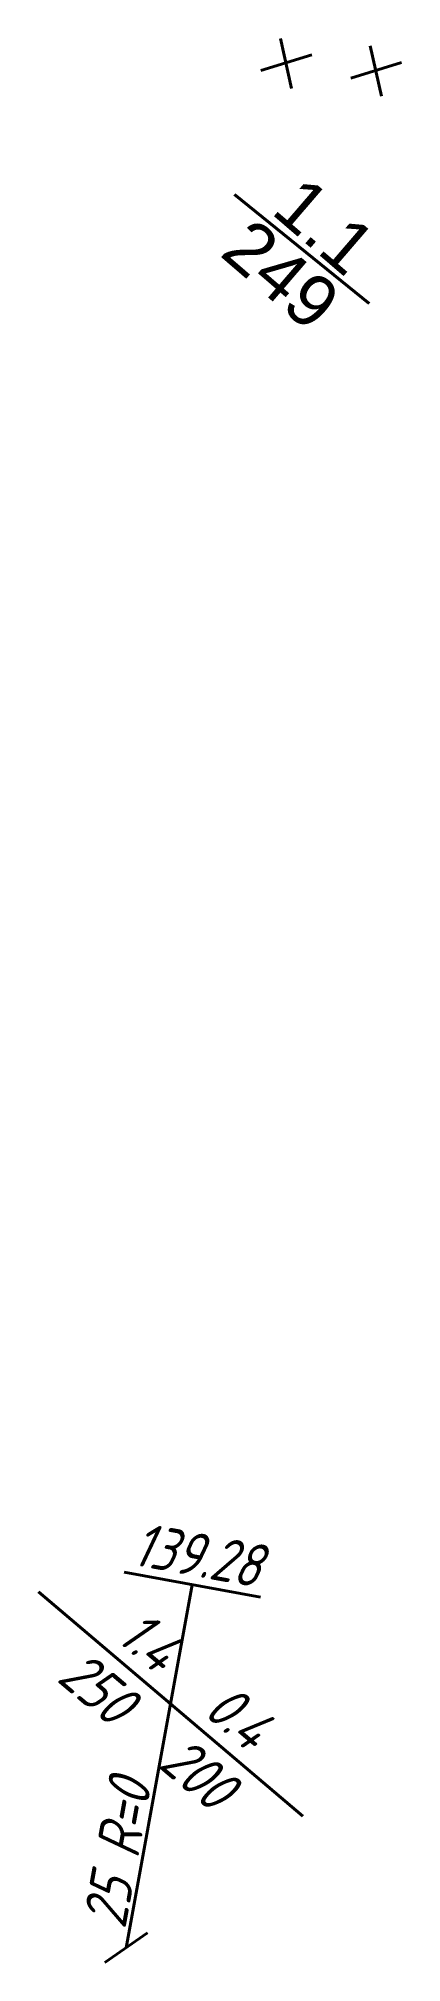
# Model space of a CAD drawing. Extents: x 10708 to 14321, y 7461 to 9444.
# Drawn here: x 13897.7 to 13908.1, y 7523 to 7578.5 of the extents above; entities that cross this region are included whole.
import ezdxf
from ezdxf.enums import TextEntityAlignment as Align

# ---------------------------------------------------------------- set-up
doc = ezdxf.new("R2010")
doc.units = 0
doc.styles.get("Standard").update_dxf_attribs({"font": 'arial.ttf'})
doc.styles.add('Уклоноуказатели', font='SPDS.shx', dxfattribs={"oblique": 15, "height": 2})

msp = doc.modelspace()

# ---------------------------------------------------------------- texts
at = {"color": 6, "lineweight": 40, "style": 'Уклоноуказатели', "oblique": 15}
msp.add_text('139.28', height=1.25, rotation=349.7004, dxfattribs=at).set_placement((13902.137, 7534.12), align=Align.CENTER)
at = {"color": 30, "lineweight": 40, "style": 'Уклоноуказатели', "oblique": 15}
msp.add_text('139.28', height=1.25, rotation=349.7004, dxfattribs=at).set_placement((13902.137, 7534.12), align=Align.CENTER)
at = {"color": 6, "lineweight": 40, "style": 'Уклоноуказатели', "oblique": 15}
msp.add_text('1.4', height=1.25, rotation=319.7004, dxfattribs=at).set_placement((13901.048, 7531.277), align=Align.RIGHT)
at = {"color": 30, "lineweight": 40, "style": 'Уклоноуказатели', "oblique": 15}
msp.add_text('1.4', height=1.25, rotation=319.7004, dxfattribs=at).set_placement((13901.048, 7531.277), align=Align.RIGHT)
at = {"color": 6, "lineweight": 40, "style": 'Уклоноуказатели', "oblique": 15}
msp.add_text('250', height=1.25, rotation=319.7004, dxfattribs=at).set_placement((13900.563, 7530.705), align=Align.TOP_RIGHT)
at = {"color": 30, "lineweight": 40, "style": 'Уклоноуказатели', "oblique": 15}
msp.add_text('250', height=1.25, rotation=319.7004, dxfattribs=at).set_placement((13900.563, 7530.705), align=Align.TOP_RIGHT)
msp.add_text('0.4', height=1.25, rotation=319.7004, dxfattribs=at).set_placement((13902.369, 7530.157))
at = {"color": 6, "lineweight": 40, "style": 'Уклоноуказатели', "oblique": 15}
msp.add_text('200', height=1.25, rotation=319.7004, dxfattribs=at).set_placement((13901.884, 7529.584), align=Align.TOP_LEFT)
at = {"color": 30, "lineweight": 40, "style": 'Уклоноуказатели', "oblique": 15}
msp.add_text('200', height=1.25, rotation=319.7004, dxfattribs=at).set_placement((13901.884, 7529.584), align=Align.TOP_LEFT)
at = {"color": 6, "lineweight": 40, "style": 'Уклоноуказатели', "oblique": 15}
msp.add_text('25 R=0', height=1.25, rotation=79.7004, dxfattribs=at).set_placement((13899.539, 7524.022), align=Align.MIDDLE_LEFT)
at = {"color": 30, "lineweight": 40, "style": 'Уклоноуказатели', "oblique": 15}
msp.add_text('25 R=0', height=1.25, rotation=79.7004, dxfattribs=at).set_placement((13899.539, 7524.022), align=Align.MIDDLE_LEFT)
at = {"color": 6, "lineweight": 40, "char_height": 1.5, "attachment_point": 1, "rotation": 319.2984}
for s, insert in [('1.1', (13905.307, 7574.612)), ('249', (13903.825, 7573.394))]:
    msp.add_mtext_dynamic_manual_height_columns(s, width=4.14031, gutter_width=12.5, heights=[2.16], dxfattribs=dict(at, insert=insert))

# ---------------------------------------------------------------- linework, layer by layer
at = {"color": 6, "lineweight": 40}
for p, q in [((13903.309, 7574), (13907.193, 7570.85)), ((13900.124, 7534.232), (13904.06, 7533.517)), ((13901.466, 7530.431), (13897.653, 7533.665)), ((13901.466, 7530.431), (13902.092, 7533.874)), ((13900.188, 7523.396), (13901.466, 7530.431)), ((13901.466, 7530.431), (13905.279, 7527.197)), ((13899.571, 7522.969), (13900.804, 7523.823))]:
    msp.add_line(p, q, dxfattribs=at)
at = {"color": 30, "lineweight": 40}
for p, q in [((13900.124, 7534.232), (13904.06, 7533.517)), ((13901.466, 7530.431), (13897.653, 7533.665)), ((13901.466, 7530.431), (13902.092, 7533.874)), ((13900.188, 7523.396), (13901.466, 7530.431)), ((13901.466, 7530.431), (13905.279, 7527.197)), ((13899.571, 7522.969), (13900.804, 7523.823))]:
    msp.add_line(p, q, dxfattribs=at)
at = {"color": 6, "lineweight": 40}
for points in [[(13904.635, 7578.5), (13904.959, 7577.054)], [(13904.074, 7577.572), (13905.542, 7578.025)], [(13906.664, 7577.357), (13908.132, 7577.81)], [(13907.225, 7578.284), (13907.549, 7576.839)]]:
    msp.add_lwpolyline(points, dxfattribs=at)

msp.set_redraw_order([(e.dxf.handle, doc.entitydb.next_handle()) for e in msp.query("TEXT MTEXT ATTDEF DIMENSION ARC_DIMENSION")])  # texts and dimensions are drawn at this point

doc.saveas('drawing.dxf')
